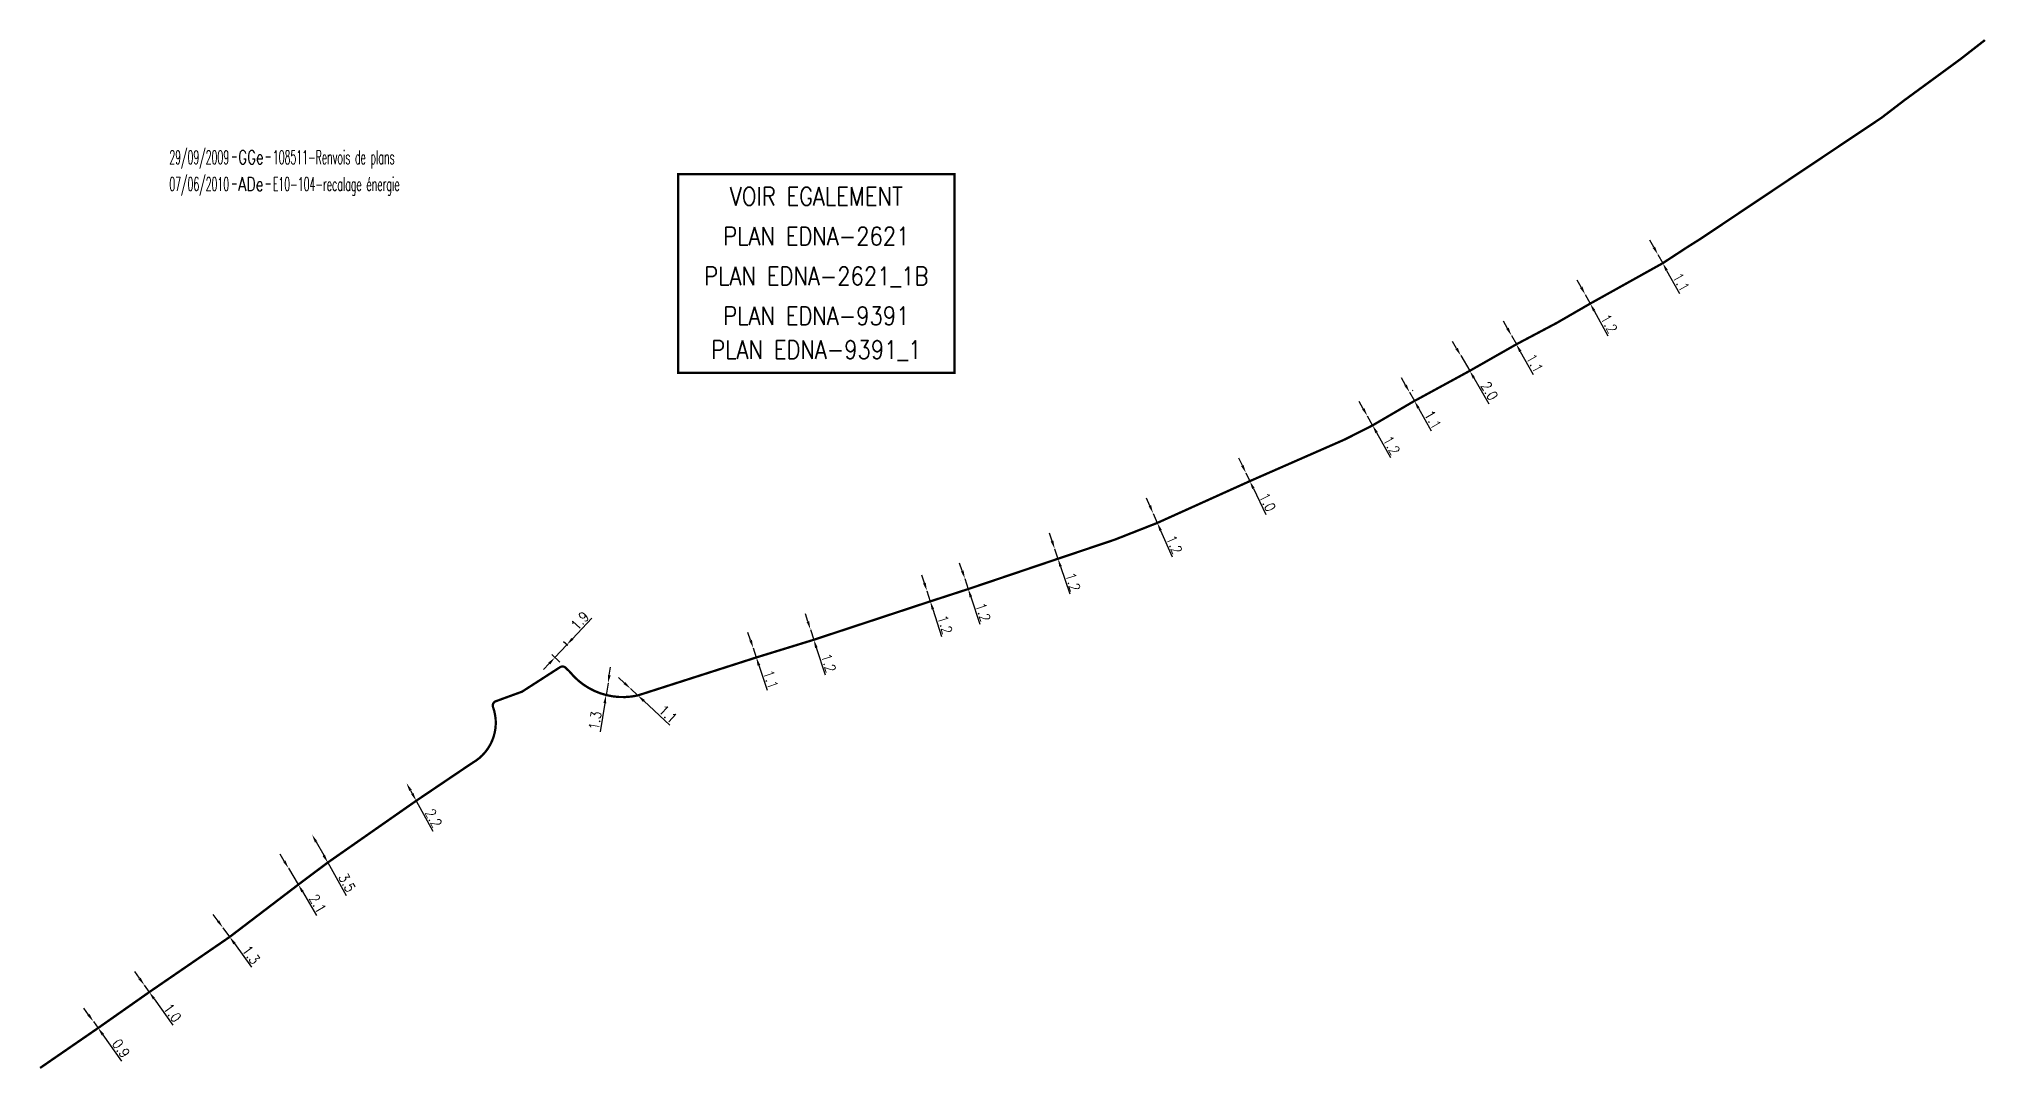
# Model space of a CAD drawing. Header units: millimetres. Extents: x 169000 to 170000, y 126254 to 127000.
# Drawn here: x 168999.9 to 169213.3, y 126887.2 to 127000.1 of the extents above; entities that cross this region are included whole.
import ezdxf
from ezdxf.enums import TextEntityAlignment as Align

# ---------------------------------------------------------------- set-up
doc = ezdxf.new("R2010")
doc.units = ezdxf.units.MM
doc.header["$PDMODE"] = 34
doc.linetypes.add('O_GAINE', pattern=[2000, 1000, 1000])
doc.layers.get('0').update_dxf_attribs({"linetype": 'CONTINUOUS'})
doc.layers.get('DEFPOINTS').update_dxf_attribs({"linetype": 'CONTINUOUS'})
doc.layers.add('O_100', color=6, linetype='O_GAINE')
doc.layers.add('O_900', color=7, linetype='CONTINUOUS')
doc.styles.get("Standard").update_dxf_attribs({"font": 'romans.shx', "width": 0.85})
doc.dimstyles.get("Standard").update_dxf_attribs({"dimtxt": 1.5, "dimasz": 1.2, "dimexe": 0.625, "dimexo": 0.625, "dimgap": 0.25, "dimtad": 1, "dimdec": 1, "dimzin": 0, "dimdsep": 46, "dimtxsty": 'Standard', "dimcen": -0.5, "dimadec": 0, "dimazin": 0, "dimtfac": 1, "dimtdec": 1, "dimtmove": 0, "dimatfit": 3, "dimfxl": 1, "dimtolj": 1, "dimtzin": 0, "dimarcsym": 0})

msp = doc.modelspace()

# ---------------------------------------------------------------- texts
at = {"layer": 'O_900', "width": 0.85}
for s, p in [('VOIR EGALEMENT', (169085.07, 126981.87)), ('PLAN EDNA-2621', (169085.07, 126977.5)), ('PLAN EDNA-2621_1B', (169085.07, 126973.13)), ('PLAN EDNA-9391', (169085.07, 126968.77)), ('PLAN EDNA-9391_1', (169085.07, 126965.06))]:
    msp.add_text(s, height=2, dxfattribs=at).set_placement(p, align=Align.CENTER)

# ---------------------------------------------------------------- blocks, each defined once
blk = doc.blocks.new('*D0')
at = {"layer": 'DEFPOINTS', "color": 0, "linetype": 'Continuous'}
for p in [(169064.7, 126928.91), (169064.7, 126928.91), (169065.51, 126928.16)]:
    blk.add_point(p, dxfattribs=at)
at = {"layer": 'O_100', "color": 0, "linetype": 'Continuous', "lineweight": -2}
for p, q in [((169064.04, 126929.52), (169063.38, 126930.13)), ((169064.7, 126928.91), (169065.51, 126928.16)), ((169066.17, 126927.55), (169069.03, 126924.9))]:
    blk.add_line(p, q, dxfattribs=at)
at = {"layer": 'O_100', "color": 0, "linetype": 'Continuous'}
for points in [[(169064.14, 126929.63), (169063.94, 126929.41), (169064.7, 126928.91)], [(169066.27, 126927.66), (169066.07, 126927.44), (169065.51, 126928.16)]]:
    blk.add_solid(points, dxfattribs=at)
at = {"layer": 'O_100', "color": 0, "linetype": 'Continuous', "insert": (169068.82, 126926.12), "char_height": 1.125, "attachment_point": 5, "rotation": 317.2376}
blk.add_mtext('\\A1;1.1', dxfattribs=at)
blk = doc.blocks.new('*D1')
at = {"layer": 'DEFPOINTS', "color": 0, "linetype": 'Continuous'}
for p in [(169078.15, 126933.36), (169078.15, 126933.36), (169078.49, 126932.32)]:
    blk.add_point(p, dxfattribs=at)
at = {"layer": 'O_100', "color": 0, "linetype": 'Continuous', "lineweight": -2}
for p, q in [((169077.86, 126934.22), (169077.58, 126935.07)), ((169078.15, 126933.36), (169078.49, 126932.32)), ((169078.78, 126931.46), (169079.68, 126928.74))]:
    blk.add_line(p, q, dxfattribs=at)
at = {"layer": 'O_100', "color": 0, "linetype": 'Continuous'}
for points in [[(169078.01, 126934.26), (169077.72, 126934.17), (169078.15, 126933.36)], [(169078.92, 126931.51), (169078.63, 126931.42), (169078.49, 126932.32)]]:
    blk.add_solid(points, dxfattribs=at)
at = {"layer": 'O_100', "color": 0, "linetype": 'Continuous', "insert": (169080.08, 126929.91), "char_height": 1.125, "attachment_point": 5, "rotation": 288.3375}
blk.add_mtext('\\A1;1.1', dxfattribs=at)
blk = doc.blocks.new('*D2')
at = {"layer": 'DEFPOINTS', "color": 0, "linetype": 'Continuous'}
for p in [(169084.42, 126935.4), (169084.42, 126935.4), (169084.79, 126934.26)]:
    blk.add_point(p, dxfattribs=at)
at = {"layer": 'O_100', "color": 0, "linetype": 'Continuous', "lineweight": -2}
for p, q in [((169084.14, 126936.25), (169083.87, 126937.11)), ((169084.42, 126935.4), (169084.79, 126934.26)), ((169085.07, 126933.4), (169086.04, 126930.41))]:
    blk.add_line(p, q, dxfattribs=at)
at = {"layer": 'O_100', "color": 0, "linetype": 'Continuous'}
for points in [[(169084.29, 126936.3), (169084, 126936.21), (169084.42, 126935.4)], [(169085.21, 126933.45), (169084.93, 126933.35), (169084.79, 126934.26)]]:
    blk.add_solid(points, dxfattribs=at)
at = {"layer": 'O_100', "color": 0, "linetype": 'Continuous', "insert": (169086.41, 126931.71), "char_height": 1.125, "attachment_point": 5, "rotation": 287.9719}
blk.add_mtext('\\A1;1.2', dxfattribs=at)
blk = doc.blocks.new('*D3')
at = {"layer": 'DEFPOINTS', "color": 0, "linetype": 'Continuous'}
for p in [(169111.19, 126944.23), (169111.19, 126944.23), (169111.55, 126943.14)]:
    blk.add_point(p, dxfattribs=at)
at = {"layer": 'O_100', "color": 0, "linetype": 'Continuous', "lineweight": -2}
for p, q in [((169110.9, 126945.08), (169110.62, 126945.93)), ((169111.19, 126944.23), (169111.55, 126943.14)), ((169111.84, 126942.28), (169112.84, 126939.3))]:
    blk.add_line(p, q, dxfattribs=at)
at = {"layer": 'O_100', "color": 0, "linetype": 'Continuous'}
for points in [[(169111.05, 126945.13), (169110.76, 126945.03), (169111.19, 126944.23)], [(169111.98, 126942.33), (169111.7, 126942.24), (169111.55, 126943.14)]]:
    blk.add_solid(points, dxfattribs=at)
at = {"layer": 'O_100', "color": 0, "linetype": 'Continuous', "insert": (169113.19, 126940.6), "char_height": 1.125, "attachment_point": 5, "rotation": 288.4791}
blk.add_mtext('\\A1;1.2', dxfattribs=at)
blk = doc.blocks.new('*D4')
at = {"layer": 'DEFPOINTS', "color": 0, "linetype": 'Continuous'}
for p in [(169121.98, 126948.12), (169121.98, 126948.12), (169122.44, 126947.07)]:
    blk.add_point(p, dxfattribs=at)
at = {"layer": 'O_100', "color": 0, "linetype": 'Continuous', "lineweight": -2}
for p, q in [((169121.62, 126948.95), (169121.26, 126949.77)), ((169121.98, 126948.12), (169122.44, 126947.07)), ((169122.8, 126946.24), (169124.06, 126943.36))]:
    blk.add_line(p, q, dxfattribs=at)
at = {"layer": 'O_100', "color": 0, "linetype": 'Continuous'}
for points in [[(169121.76, 126949.01), (169121.49, 126948.89), (169121.98, 126948.12)], [(169122.94, 126946.3), (169122.67, 126946.18), (169122.44, 126947.07)]]:
    blk.add_solid(points, dxfattribs=at)
at = {"layer": 'O_100', "color": 0, "linetype": 'Continuous', "insert": (169124.3, 126944.69), "char_height": 1.125, "attachment_point": 5, "rotation": 293.5578}
blk.add_mtext('\\A1;1.2', dxfattribs=at)
blk = doc.blocks.new('*D5')
at = {"layer": 'DEFPOINTS', "color": 0, "linetype": 'Continuous'}
for p in [(169132.15, 126952.55), (169132.15, 126952.55), (169132.58, 126951.65)]:
    blk.add_point(p, dxfattribs=at)
at = {"layer": 'O_100', "color": 0, "linetype": 'Continuous', "lineweight": -2}
for p, q in [((169131.76, 126953.37), (169131.37, 126954.18)), ((169132.15, 126952.55), (169132.58, 126951.65)), ((169132.97, 126950.84), (169134.33, 126948.01))]:
    blk.add_line(p, q, dxfattribs=at)
at = {"layer": 'O_100', "color": 0, "linetype": 'Continuous'}
for points in [[(169131.89, 126953.43), (169131.62, 126953.3), (169132.15, 126952.55)], [(169133.1, 126950.91), (169132.83, 126950.78), (169132.58, 126951.65)]]:
    blk.add_solid(points, dxfattribs=at)
at = {"layer": 'O_100', "color": 0, "linetype": 'Continuous', "insert": (169134.52, 126949.34), "char_height": 1.125, "attachment_point": 5, "rotation": 295.6276}
blk.add_mtext('\\A1;1.0', dxfattribs=at)
blk = doc.blocks.new('*D6')
at = {"layer": 'DEFPOINTS', "color": 0, "linetype": 'Continuous'}
for p in [(169161.25, 126967.61), (169161.25, 126967.61), (169161.79, 126966.65)]:
    blk.add_point(p, dxfattribs=at)
at = {"layer": 'O_100', "color": 0, "linetype": 'Continuous', "lineweight": -2}
for p, q in [((169160.82, 126968.4), (169160.38, 126969.19)), ((169161.25, 126967.61), (169161.79, 126966.65)), ((169162.22, 126965.86), (169163.62, 126963.34))]:
    blk.add_line(p, q, dxfattribs=at)
at = {"layer": 'O_100', "color": 0, "linetype": 'Continuous'}
for points in [[(169160.95, 126968.47), (169160.68, 126968.33), (169161.25, 126967.61)], [(169162.35, 126965.94), (169162.09, 126965.79), (169161.79, 126966.65)]]:
    blk.add_solid(points, dxfattribs=at)
at = {"layer": 'O_100', "color": 0, "linetype": 'Continuous', "insert": (169163.8, 126964.57), "char_height": 1.125, "attachment_point": 5, "rotation": 299.0233}
blk.add_mtext('\\A1;1.1', dxfattribs=at)
blk = doc.blocks.new('*D7')
at = {"layer": 'DEFPOINTS', "color": 0, "linetype": 'Continuous'}
for p in [(169169.33, 126972.12), (169169.33, 126972.12), (169169.88, 126971.11)]:
    blk.add_point(p, dxfattribs=at)
at = {"layer": 'O_100', "color": 0, "linetype": 'Continuous', "lineweight": -2}
for p, q in [((169168.89, 126972.91), (169168.46, 126973.69)), ((169169.33, 126972.12), (169169.88, 126971.11)), ((169170.32, 126970.32), (169171.83, 126967.57))]:
    blk.add_line(p, q, dxfattribs=at)
at = {"layer": 'O_100', "color": 0, "linetype": 'Continuous'}
for points in [[(169169.03, 126972.98), (169168.76, 126972.83), (169169.33, 126972.12)], [(169170.45, 126970.39), (169170.19, 126970.25), (169169.88, 126971.11)]]:
    blk.add_solid(points, dxfattribs=at)
at = {"layer": 'O_100', "color": 0, "linetype": 'Continuous', "insert": (169171.95, 126968.91), "char_height": 1.125, "attachment_point": 5, "rotation": 298.8375}
blk.add_mtext('\\A1;1.2', dxfattribs=at)
blk = doc.blocks.new('*D59')
at = {"layer": 'DEFPOINTS', "color": 0, "linetype": 'Continuous'}
for p in [(169177.29, 126976.5), (169177.29, 126976.5), (169177.83, 126975.54)]:
    blk.add_point(p, dxfattribs=at)
at = {"layer": 'O_100', "color": 0, "linetype": 'Continuous', "lineweight": -2}
for p, q in [((169176.85, 126977.29), (169176.42, 126978.07)), ((169177.29, 126976.5), (169177.83, 126975.54)), ((169178.26, 126974.75), (169179.66, 126972.23))]:
    blk.add_line(p, q, dxfattribs=at)
at = {"layer": 'O_100', "color": 0, "linetype": 'Continuous'}
for points in [[(169176.99, 126977.36), (169176.72, 126977.22), (169177.29, 126976.5)], [(169178.39, 126974.83), (169178.13, 126974.68), (169177.83, 126975.54)]]:
    blk.add_solid(points, dxfattribs=at)
at = {"layer": 'O_100', "color": 0, "linetype": 'Continuous', "insert": (169179.84, 126973.46), "char_height": 1.125, "attachment_point": 5, "rotation": 299.0441}
blk.add_mtext('\\A1;1.1', dxfattribs=at)
blk = doc.blocks.new('*D60')
at = {"layer": 'DEFPOINTS', "color": 0, "linetype": 'Continuous'}
for p in [(169155.69, 126965.42), (169155.69, 126965.42), (169156.68, 126963.74)]:
    blk.add_point(p, dxfattribs=at)
at = {"layer": 'O_100', "color": 0, "linetype": 'Continuous', "lineweight": -2}
for p, q in [((169155.24, 126966.2), (169154.78, 126966.97)), ((169155.69, 126965.42), (169156.68, 126963.74)), ((169157.13, 126962.96), (169158.79, 126960.13))]:
    blk.add_line(p, q, dxfattribs=at)
at = {"layer": 'O_100', "color": 0, "linetype": 'Continuous'}
for points in [[(169155.37, 126966.27), (169155.11, 126966.12), (169155.69, 126965.42)], [(169157.26, 126963.04), (169157.01, 126962.89), (169156.68, 126963.74)]]:
    blk.add_solid(points, dxfattribs=at)
at = {"layer": 'O_100', "color": 0, "linetype": 'Continuous', "insert": (169158.84, 126961.54), "char_height": 1.125, "attachment_point": 5, "rotation": 300.3888}
blk.add_mtext('\\A1;2.0', dxfattribs=at)
blk = doc.blocks.new('*D61')
at = {"layer": 'DEFPOINTS', "color": 0, "linetype": 'Continuous'}
for p in [(169149.99, 126961.34), (169150.08, 126961.4), (169150.53, 126960.39)]:
    blk.add_point(p, dxfattribs=at)
at = {"layer": 'O_100', "color": 0, "linetype": 'Continuous', "lineweight": -2}
for p, q in [((169149.64, 126962.18), (169149.2, 126962.96)), ((169150.08, 126961.4), (169150.62, 126960.44)), ((169150.4, 126961.57), (169150.49, 126961.63)), ((169150.94, 126960.62), (169151.03, 126960.67)), ((169151.06, 126959.65), (169152.47, 126957.16))]:
    blk.add_line(p, q, dxfattribs=at)
at = {"layer": 'O_100', "color": 0, "linetype": 'Continuous'}
for points in [[(169149.77, 126962.25), (169149.51, 126962.11), (169150.08, 126961.4)], [(169151.19, 126959.73), (169150.93, 126959.58), (169150.62, 126960.44)]]:
    blk.add_solid(points, dxfattribs=at)
at = {"layer": 'O_100', "color": 0, "linetype": 'Continuous', "insert": (169152.64, 126958.38), "char_height": 1.125, "attachment_point": 5, "rotation": 299.4405}
blk.add_mtext('\\A1;1.1', dxfattribs=at)
blk = doc.blocks.new('*D62')
at = {"layer": 'DEFPOINTS', "color": 0, "linetype": 'Continuous'}
for p in [(169101.35, 126940.96), (169101.35, 126940.96), (169101.72, 126939.82)]:
    blk.add_point(p, dxfattribs=at)
at = {"layer": 'O_100', "color": 0, "linetype": 'Continuous', "lineweight": -2}
for p, q in [((169101.06, 126941.81), (169100.78, 126942.66)), ((169100.9, 126940.81), (169100.9, 126940.81)), ((169101.28, 126939.67), (169101.28, 126939.67)), ((169101.35, 126940.96), (169101.72, 126939.82)), ((169102.01, 126938.96), (169102.99, 126935.98))]:
    blk.add_line(p, q, dxfattribs=at)
at = {"layer": 'O_100', "color": 0, "linetype": 'Continuous'}
for points in [[(169101.21, 126941.86), (169100.92, 126941.76), (169101.35, 126940.96)], [(169102.15, 126939.01), (169101.86, 126938.91), (169101.72, 126939.82)]]:
    blk.add_solid(points, dxfattribs=at)
at = {"layer": 'O_100', "color": 0, "linetype": 'Continuous', "insert": (169103.35, 126937.28), "char_height": 1.125, "attachment_point": 5, "rotation": 288.3}
blk.add_mtext('\\A1;1.2', dxfattribs=at)
blk = doc.blocks.new('*D63')
at = {"layer": 'DEFPOINTS', "color": 0, "linetype": 'Continuous'}
for p in [(169062.24, 126929.49), (169062.24, 126929.49), (169062.03, 126928.2)]:
    blk.add_point(p, dxfattribs=at)
at = {"layer": 'O_100', "color": 0, "linetype": 'Continuous', "lineweight": -2}
for p, q in [((169062.38, 126930.37), (169062.53, 126931.26)), ((169062.24, 126929.49), (169062.03, 126928.2)), ((169061.89, 126927.31), (169061.38, 126924.18))]:
    blk.add_line(p, q, dxfattribs=at)
at = {"layer": 'O_100', "color": 0, "linetype": 'Continuous'}
for points in [[(169062.24, 126930.4), (169062.53, 126930.35), (169062.24, 126929.49)], [(169061.74, 126927.34), (169062.04, 126927.29), (169062.03, 126928.2)]]:
    blk.add_solid(points, dxfattribs=at)
at = {"layer": 'O_100', "color": 0, "linetype": 'Continuous', "insert": (169060.82, 126925.4), "char_height": 1.125, "attachment_point": 5, "rotation": 80.8469}
blk.add_mtext('\\A1;1.3', dxfattribs=at)
blk = doc.blocks.new('*D64')
at = {"layer": 'DEFPOINTS', "color": 0, "linetype": 'Continuous'}
for p in [(169005.84, 126892.43), (169005.84, 126892.43), (169006.36, 126891.7)]:
    blk.add_point(p, dxfattribs=at)
at = {"layer": 'O_100', "color": 0, "linetype": 'Continuous', "lineweight": -2}
for p, q in [((169005.31, 126893.16), (169004.79, 126893.89)), ((169005.84, 126892.43), (169006.36, 126891.7)), ((169006.88, 126890.96), (169008.94, 126888.07))]:
    blk.add_line(p, q, dxfattribs=at)
at = {"layer": 'O_100', "color": 0, "linetype": 'Continuous'}
for points in [[(169005.43, 126893.25), (169005.19, 126893.07), (169005.84, 126892.43)], [(169007, 126891.05), (169006.76, 126890.88), (169006.36, 126891.7)]]:
    blk.add_solid(points, dxfattribs=at)
at = {"layer": 'O_100', "color": 0, "linetype": 'Continuous', "insert": (169008.88, 126889.46), "char_height": 1.125, "attachment_point": 5, "rotation": 305.5305}
blk.add_mtext('\\A1;0.9', dxfattribs=at)
blk = doc.blocks.new('*D65')
at = {"layer": 'DEFPOINTS', "color": 0, "linetype": 'Continuous'}
for p in [(169011.42, 126896.41), (169011.42, 126896.41), (169011.97, 126895.64)]:
    blk.add_point(p, dxfattribs=at)
at = {"layer": 'O_100', "color": 0, "linetype": 'Continuous', "lineweight": -2}
for p, q in [((169010.89, 126897.15), (169010.37, 126897.88)), ((169011.42, 126896.41), (169011.97, 126895.64)), ((169012.49, 126894.91), (169014.55, 126892.02))]:
    blk.add_line(p, q, dxfattribs=at)
at = {"layer": 'O_100', "color": 0, "linetype": 'Continuous'}
for points in [[(169011.02, 126897.23), (169010.77, 126897.06), (169011.42, 126896.41)], [(169012.61, 126895), (169012.37, 126894.82), (169011.97, 126895.64)]]:
    blk.add_solid(points, dxfattribs=at)
at = {"layer": 'O_100', "color": 0, "linetype": 'Continuous', "insert": (169014.51, 126893.37), "char_height": 1.125, "attachment_point": 5, "rotation": 305.5305}
blk.add_mtext('\\A1;1.0', dxfattribs=at)
blk = doc.blocks.new('*D66')
at = {"layer": 'DEFPOINTS', "color": 0, "linetype": 'Continuous'}
for p in [(169020.04, 126902.69), (169020.04, 126902.69), (169020.77, 126901.68)]:
    blk.add_point(p, dxfattribs=at)
at = {"layer": 'O_100', "color": 0, "linetype": 'Continuous', "lineweight": -2}
for p, q in [((169019.51, 126903.41), (169018.98, 126904.14)), ((169020.04, 126902.69), (169020.77, 126901.68)), ((169021.3, 126900.95), (169023.17, 126898.38))]:
    blk.add_line(p, q, dxfattribs=at)
at = {"layer": 'O_100', "color": 0, "linetype": 'Continuous'}
for points in [[(169019.63, 126903.5), (169019.39, 126903.33), (169020.04, 126902.69)], [(169021.43, 126901.04), (169021.18, 126900.86), (169020.77, 126901.68)]]:
    blk.add_solid(points, dxfattribs=at)
at = {"layer": 'O_100', "color": 0, "linetype": 'Continuous', "insert": (169023.12, 126899.72), "char_height": 1.125, "attachment_point": 5, "rotation": 306.0172}
blk.add_mtext('\\A1;1.3', dxfattribs=at)
blk = doc.blocks.new('*D67')
at = {"layer": 'DEFPOINTS', "color": 0, "linetype": 'Continuous'}
for p in [(169027.22, 126909.22), (169027.22, 126909.22), (169028.3, 126907.42)]:
    blk.add_point(p, dxfattribs=at)
at = {"layer": 'O_100', "color": 0, "linetype": 'Continuous', "lineweight": -2}
for p, q in [((169026.76, 126910), (169026.3, 126910.77)), ((169027.22, 126909.22), (169028.3, 126907.42)), ((169028.76, 126906.65), (169030.31, 126904.04))]:
    blk.add_line(p, q, dxfattribs=at)
at = {"layer": 'O_100', "color": 0, "linetype": 'Continuous'}
for points in [[(169026.89, 126910.07), (169026.63, 126909.92), (169027.22, 126909.22)], [(169028.89, 126906.72), (169028.63, 126906.57), (169028.3, 126907.42)]]:
    blk.add_solid(points, dxfattribs=at)
at = {"layer": 'O_100', "color": 0, "linetype": 'Continuous', "insert": (169030.42, 126905.33), "char_height": 1.125, "attachment_point": 5, "rotation": 300.7871}
blk.add_mtext('\\A1;2.1', dxfattribs=at)
blk = doc.blocks.new('*D68')
at = {"layer": 'DEFPOINTS', "color": 0, "linetype": 'Continuous'}
for p in [(169029.81, 126912.89), (169029.81, 126912.89), (169031.53, 126909.84)]:
    blk.add_point(p, dxfattribs=at)
at = {"layer": 'O_100', "color": 0, "linetype": 'Continuous', "lineweight": -2}
for p, q in [((169030.25, 126912.11), (169031.09, 126910.63)), ((169031.53, 126909.84), (169033.56, 126906.23))]:
    blk.add_line(p, q, dxfattribs=at)
at = {"layer": 'O_100', "color": 0, "linetype": 'Continuous'}
for points in [[(169030.38, 126912.18), (169030.12, 126912.03), (169029.81, 126912.89)], [(169031.22, 126910.7), (169030.95, 126910.55), (169031.53, 126909.84)]]:
    blk.add_solid(points, dxfattribs=at)
at = {"layer": 'O_100', "color": 0, "linetype": 'Continuous', "insert": (169033.63, 126907.63), "char_height": 1.125, "attachment_point": 5, "rotation": 299.3869}
blk.add_mtext('\\A1;3.5', dxfattribs=at)
blk = doc.blocks.new('*D69')
at = {"layer": 'DEFPOINTS', "color": 0, "linetype": 'Continuous'}
for p in [(169040.16, 126918.54), (169040.16, 126918.54), (169041.22, 126916.61)]:
    blk.add_point(p, dxfattribs=at)
at = {"layer": 'O_100', "color": 0, "linetype": 'Continuous', "lineweight": -2}
for p, q in [((169040.6, 126917.75), (169040.79, 126917.4)), ((169041.22, 126916.61), (169043.03, 126913.29))]:
    blk.add_line(p, q, dxfattribs=at)
at = {"layer": 'O_100', "color": 0, "linetype": 'Continuous'}
for points in [[(169040.73, 126917.82), (169040.46, 126917.68), (169040.16, 126918.54)], [(169040.92, 126917.47), (169040.66, 126917.33), (169041.22, 126916.61)]]:
    blk.add_solid(points, dxfattribs=at)
at = {"layer": 'O_100', "color": 0, "linetype": 'Continuous', "insert": (169043.12, 126914.7), "char_height": 1.125, "attachment_point": 5, "rotation": 298.611}
blk.add_mtext('\\A1;2.2', dxfattribs=at)
blk = doc.blocks.new('GIS_MODF')
at = {"color": 0, "linetype": 'Continuous', "flags": 128}
for points in [[(-2.18, -0.01), (-1.68, -0.01)], [(1.52, -0.01), (2.02, -0.01)]]:
    blk.add_lwpolyline(points, dxfattribs=at)
at = {"color": 0, "linetype": 'Continuous', "width": 0.5}
blk.add_attdef('DATE', text='', height=1.5, dxfattribs=at).set_placement((-2.5, -0.8), align=Align.RIGHT)
at = {"color": 0, "linetype": 'Continuous', "width": 1.771291}
blk.add_attdef('USER', text='', height=1.5, dxfattribs=at).set_placement((-1.51, -0.8), (1.28, -0.8), align=Align.FIT)
at = {"color": 0, "linetype": 'Continuous', "width": 0.5}
blk.add_attdef('DESC', (2.29, -0.8), '', height=1.5, dxfattribs=at)
blk = doc.blocks.new('*D99')
at = {"layer": 'DEFPOINTS', "color": 0, "linetype": 'Continuous'}
for p in [(169057.72, 126933.71), (169058.16, 126933.3), (169057.32, 126931.47)]:
    blk.add_point(p, dxfattribs=at)
at = {"layer": 'O_100', "color": 0, "linetype": 'Continuous', "lineweight": -2}
for p, q in [((169058.34, 126934.37), (169060.46, 126936.63)), ((169056.42, 126932.31), (169057.72, 126933.71)), ((169057.82, 126933.62), (169057.38, 126934.03)), ((169055.8, 126931.66), (169055.18, 126931)), ((169056.97, 126931.79), (169056.07, 126932.64))]:
    blk.add_line(p, q, dxfattribs=at)
at = {"layer": 'O_100', "color": 0, "linetype": 'Continuous'}
for points in [[(169058.23, 126934.47), (169058.45, 126934.27), (169057.72, 126933.71)], [(169055.69, 126931.76), (169055.91, 126931.56), (169056.42, 126932.31)]]:
    blk.add_solid(points, dxfattribs=at)
at = {"layer": 'O_100', "color": 0, "linetype": 'Continuous', "insert": (169059.16, 126936.34), "char_height": 1.125, "attachment_point": 5, "rotation": 46.8533}
blk.add_mtext('\\A1;1.9', dxfattribs=at)
blk = doc.blocks.new('*D100')
at = {"layer": 'DEFPOINTS', "color": 0, "linetype": 'Continuous'}
for p in [(169097.19, 126939.62), (169097.19, 126939.62), (169097.56, 126938.47)]:
    blk.add_point(p, dxfattribs=at)
at = {"layer": 'O_100', "color": 0, "linetype": 'Continuous', "lineweight": -2}
for p, q in [((169096.92, 126940.47), (169096.64, 126941.33)), ((169097.19, 126939.62), (169097.56, 126938.47)), ((169097.12, 126938.33), (169097.12, 126938.33)), ((169097.84, 126937.62), (169098.8, 126934.63))]:
    blk.add_line(p, q, dxfattribs=at)
at = {"layer": 'O_100', "color": 0, "linetype": 'Continuous'}
for points in [[(169097.06, 126940.52), (169096.77, 126940.43), (169097.19, 126939.62)], [(169097.98, 126937.66), (169097.7, 126937.57), (169097.56, 126938.47)]]:
    blk.add_solid(points, dxfattribs=at)
at = {"layer": 'O_100', "color": 0, "linetype": 'Continuous', "insert": (169099.17, 126935.92), "char_height": 1.125, "attachment_point": 5, "rotation": 287.874}
blk.add_mtext('\\A1;1.2', dxfattribs=at)
blk = doc.blocks.new('*D101')
at = {"layer": 'DEFPOINTS', "color": 0, "linetype": 'Continuous'}
for p in [(169145.45, 126958.81), (169145.45, 126958.81), (169146.03, 126957.76)]:
    blk.add_point(p, dxfattribs=at)
at = {"layer": 'O_100', "color": 0, "linetype": 'Continuous', "lineweight": -2}
for p, q in [((169145.01, 126959.59), (169144.57, 126960.38)), ((169145.45, 126958.81), (169146.03, 126957.76)), ((169146.47, 126956.97), (169148.01, 126954.23))]:
    blk.add_line(p, q, dxfattribs=at)
at = {"layer": 'O_100', "color": 0, "linetype": 'Continuous'}
for points in [[(169145.14, 126959.66), (169144.88, 126959.52), (169145.45, 126958.81)], [(169146.6, 126957.05), (169146.34, 126956.9), (169146.03, 126957.76)]]:
    blk.add_solid(points, dxfattribs=at)
at = {"layer": 'O_100', "color": 0, "linetype": 'Continuous', "insert": (169148.11, 126955.57), "char_height": 1.125, "attachment_point": 5, "rotation": 299.2042}
blk.add_mtext('\\A1;1.2', dxfattribs=at)

# ---------------------------------------------------------------- dimensions: what is measured, and where the dimension line sits
at = {"layer": 'O_100', "linetype": 'Continuous'}
for base, p1, p2, angle, picture, middle, dimtype in [((169177.29, 126976.5), (169177.83, 126975.54), (169177.29, 126976.5), 119.0441, '*D59', (169179.18, 126973.09), 161), ((169169.33, 126972.12), (169169.88, 126971.11), (169169.33, 126972.12), 118.8375, '*D7', (169171.29, 126968.55), 161), ((169161.25, 126967.61), (169161.79, 126966.65), (169161.25, 126967.61), 119.0233, '*D6', (169163.14, 126964.2), 161), ((169155.6929, 126965.421), (169156.6793, 126963.7389), (169155.6929, 126965.421), 120.3888, '*D60', (169158.1915, 126961.1603), 161), ((169150.08, 126961.4), (169150.53, 126960.39), (169149.99, 126961.34), 119.4405, '*D61', (169151.99, 126958.01), 161), ((169145.45, 126958.81), (169146.03, 126957.76), (169145.45, 126958.81), 299.2042, '*D101', (169147.46, 126955.21), 160), ((169132.15, 126952.55), (169132.58, 126951.65), (169132.15, 126952.55), 115.6276, '*D5', (169133.84, 126949.02), 161), ((169121.9843, 126948.124), (169122.4439, 126947.0698), (169121.9843, 126948.124), 113.5578, '*D4', (169123.6114, 126944.3923), 161), ((169111.19013, 126944.22734), (169111.55464, 126943.13663), (169111.19013, 126944.22734), 108.47907, '*D3', (169112.48046, 126940.36626), 161), ((169101.35, 126940.96), (169101.72, 126939.82), (169101.35, 126940.96), 108.3, '*D62', (169102.64, 126937.04), 161), ((169097.19, 126939.62), (169097.56, 126938.47), (169097.19, 126939.62), 287.874, '*D100', (169098.46, 126935.69), 160), ((169057.72, 126933.71), (169057.32, 126931.47), (169058.16, 126933.3), 226.8533, '*D99', (169059.71, 126935.83), 160), ((169084.42, 126935.4), (169084.79, 126934.26), (169084.42, 126935.4), 107.9719, '*D2', (169085.69, 126931.48), 161), ((169078.15, 126933.36), (169078.49, 126932.32), (169078.15, 126933.36), 108.3375, '*D1', (169079.37, 126929.67), 161), ((169062.24, 126929.49), (169062.03, 126928.2), (169062.24, 126929.49), 80.8469, '*D63', (169061.56, 126925.28), 161), ((169064.7, 126928.91), (169065.51, 126928.16), (169064.7, 126928.91), 137.2376, '*D0', (169068.31, 126925.57), 161), ((169040.16, 126918.54), (169041.22, 126916.61), (169040.16, 126918.54), 118.611, '*D69', (169042.46, 126914.34), 161), ((169029.81, 126912.89), (169031.53, 126909.84), (169029.81, 126912.89), 119.3869, '*D68', (169032.98, 126907.27), 161), ((169027.22, 126909.22), (169028.3, 126907.42), (169027.22, 126909.22), 120.7871, '*D67', (169029.77, 126904.94), 161), ((169020.04, 126902.69), (169020.77, 126901.68), (169020.04, 126902.69), 126.0172, '*D66', (169022.51, 126899.28), 161), ((169011.42, 126896.41), (169011.97, 126895.64), (169011.42, 126896.41), 125.5305, '*D65', (169013.9, 126892.94), 161), ((169005.84, 126892.43), (169006.36, 126891.7), (169005.84, 126892.43), 125.5305, '*D64', (169008.27, 126889.02), 161)]:
    dim = msp.add_linear_dim(base=base, p1=p1, p2=p2, angle=angle, dimstyle='Standard', override={"dimscale": 0.75}, dxfattribs=at)
    dim.commit()
    dim.dimension.update_dxf_attribs({"geometry": picture, "text_midpoint": middle, "dimtype": dimtype})

# ---------------------------------------------------------------- linework, layer by layer
at = {"layer": 'O_100', "flags": 128}
msp.add_lwpolyline([(169000, 126887.32, 0.25, 0.25, 0), (169006.36, 126891.7, 0.25, 0.25, 0), (169011.97, 126895.64, 0.25, 0.25, 0), (169020.77, 126901.68, 0.25, 0.25, 0), (169028.3, 126907.42, 0.25, 0.25, 0), (169031.53, 126909.84, 0.25, 0.25, 0), (169041.22, 126916.61, 0.25, 0.25, 0), (169047.37, 126920.76, 0.25, 0.25, 0.366105), (169049.64, 126926.88, 0.25, 0.25, -0.413221), (169049.94, 126927.52, 0.25, 0.25, 0), (169052.82, 126928.57, 0.25, 0.25, 0), (169056.98, 126931.25, 0.25, 0.25, -0.350675), (169057.6, 126931.19, 0.25, 0.25, 0), (169058.04, 126930.76, 0.25, 0.25, 0.285954), (169065.51, 126928.16, 0.25, 0.25, 0), (169065.51, 126928.16, 0.25, 0.25, 0), (169078.49, 126932.32, 0.25, 0.25, 0), (169084.79, 126934.26, 0.25, 0.25, 0), (169097.56, 126938.47, 0.25, 0.25, 0), (169101.72, 126939.82, 0.25, 0.25, 0), (169111.55, 126943.14, 0.25, 0.25, 0), (169117.79, 126945.24, 0.25, 0.25, 0), (169122.44, 126947.07, 0.25, 0.25, 0), (169132.58, 126951.65, 0.25, 0.25, 0), (169142.99, 126956.22, 0.25, 0.25, 0), (169146.03, 126957.76, 0.25, 0.25, 0), (169150.53, 126960.39, 0.25, 0.25, 0), (169156.68, 126963.74, 0.25, 0.25, 0), (169161.79, 126966.65, 0.25, 0.25, 0), (169166.21, 126968.99, 0.25, 0.25, 0), (169169.88, 126971.11, 0.25, 0.25, 0), (169177.83, 126975.54, 0.25, 0.25, 0), (169180.6, 126977.35, 0.25, 0.25, 0), (169181.97, 126978.21, 0.25, 0.25, 0), (169198.53, 126989.29, 0.25, 0.25, 0), (169201.82, 126991.49, 0.25, 0.25, 0), (169204.32, 126993.41, 0.25, 0.25, 0), (169210.46, 126997.91, 0.25, 0.25, 0), (169213.14, 127000, 0, 0, 0)], format="xyseb", dxfattribs=at)
at = {"layer": 'O_900', "const_width": 0.25}
msp.add_lwpolyline([(169069.93, 126985.29), (169100.22, 126985.29), (169100.22, 126963.52), (169069.93, 126963.52)], close=True, dxfattribs=at)

# ---------------------------------------------------------------- block references
at = {"layer": 'O_900', "color": 7, "linetype": 'Continuous'}
ref = msp.add_blockref('GIS_MODF', (169023.22, 126987.2), dxfattribs=at)
ref.add_attrib('DATE', '29/09/2009', dxfattribs={"layer": '0', "color": 0, "linetype": 'Continuous', "height": 1.5, "width": 0.5}).set_placement((169020.72, 126986.41), align=Align.RIGHT)
ref.add_attrib('USER', 'GGe', dxfattribs={"layer": '0', "color": 0, "linetype": 'Continuous', "height": 1.5, "width": 0.683656}).set_placement((169021.71, 126986.41), (169024.5, 126986.41), align=Align.FIT)
ref.add_attrib('DESC', '108511-Renvois de plans', (169025.51, 126986.41), dxfattribs={"layer": '0', "color": 0, "linetype": 'Continuous', "height": 1.5, "width": 0.5})
ref = msp.add_blockref('GIS_MODF', (169023.22, 126984.26), dxfattribs=at)
ref.add_attrib('DATE', '07/06/2010', dxfattribs={"layer": '0', "color": 0, "linetype": 'Continuous', "height": 1.5, "width": 0.5}).set_placement((169020.72, 126983.46), align=Align.RIGHT)
ref.add_attrib('USER', 'ADe', dxfattribs={"layer": '0', "color": 0, "linetype": 'Continuous', "height": 1.5, "width": 0.721637}).set_placement((169021.71, 126983.46), (169024.5, 126983.46), align=Align.FIT)
ref.add_attrib('DESC', 'E10-104-recalage énergie', (169025.51, 126983.46), dxfattribs={"layer": '0', "color": 0, "linetype": 'Continuous', "height": 1.5, "width": 0.5})

msp.set_redraw_order([(e.dxf.handle, doc.entitydb.next_handle()) for e in msp.query("TEXT MTEXT ATTDEF DIMENSION ARC_DIMENSION")])  # texts and dimensions are drawn at this point

doc.saveas('drawing.dxf')
